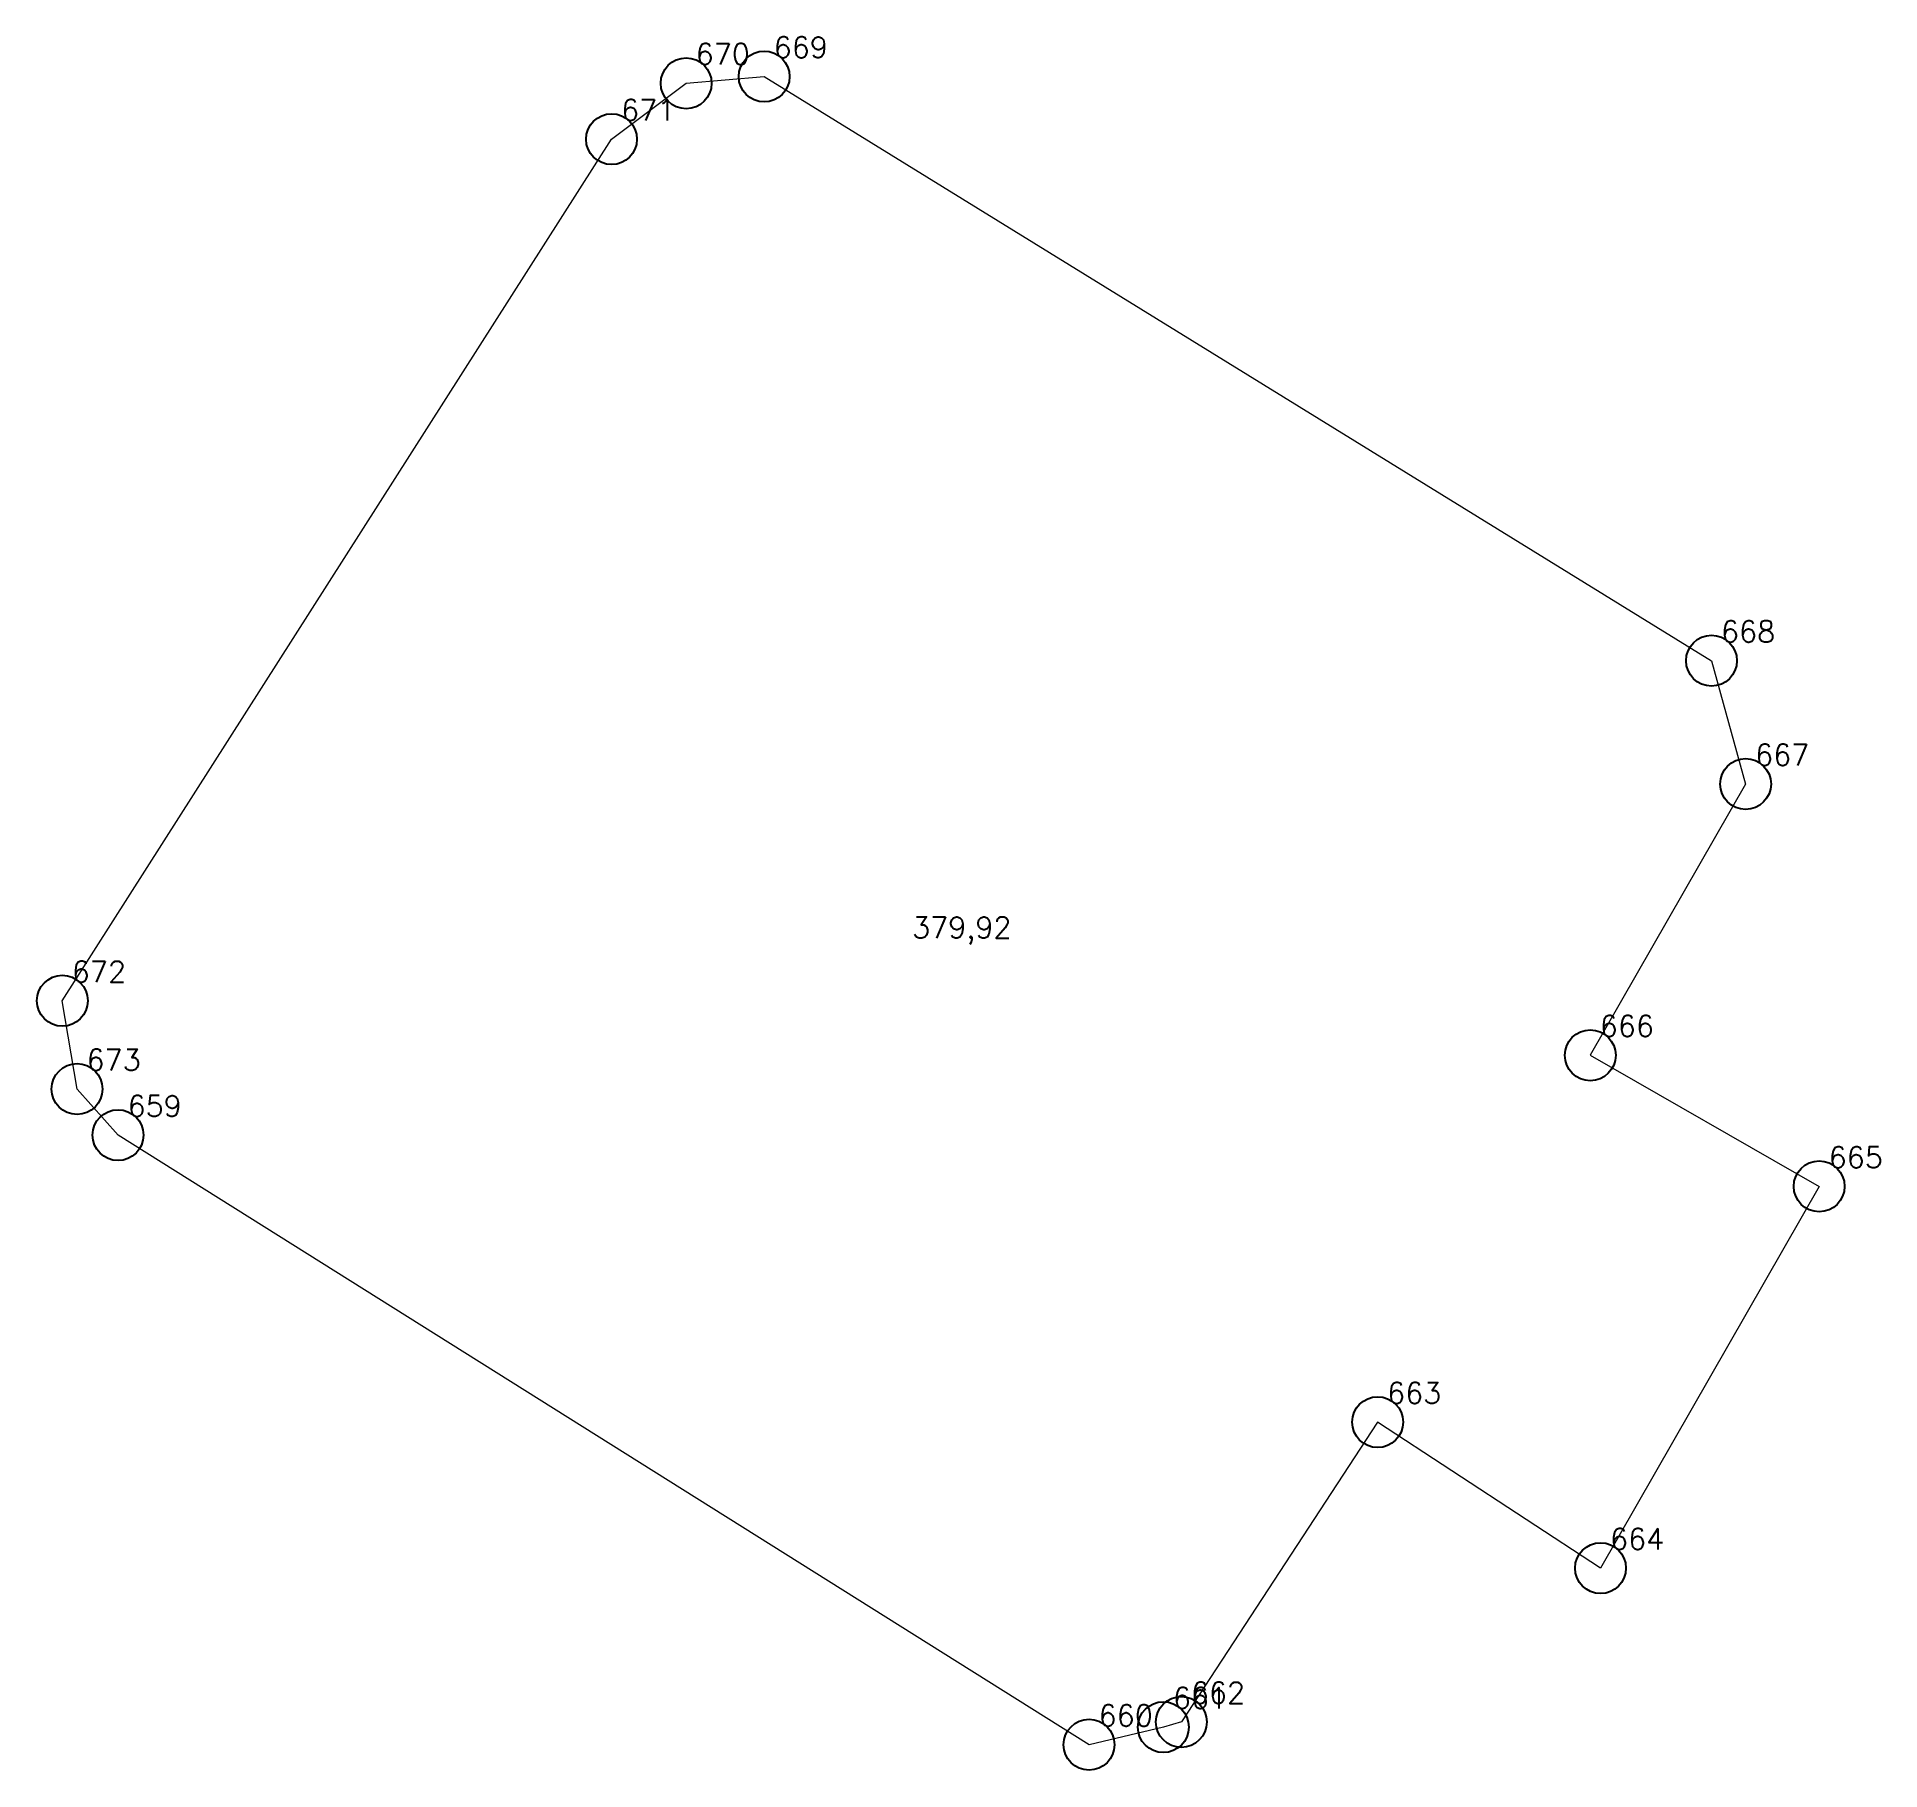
# Model space of a CAD drawing. Extents: x 1391590 to 1398287, y 355684 to 360776.
# Drawn here: x 1393260.3 to 1393287.49, y 357875.81 to 357901.36 of the extents above; entities that cross this region are included whole.
import ezdxf

# ---------------------------------------------------------------- set-up
doc = ezdxf.new("R2010")
doc.units = 0
doc.header["$PDMODE"] = 33
doc.header["$PDSIZE"] = 0.75
doc.layers.add('2 - окн федерального значения', color=7, linetype='Continuous')
doc.styles.get("Standard").update_dxf_attribs({"font": 'simplex.shx'})

msp = doc.modelspace()

# ---------------------------------------------------------------- texts
at = {"layer": '2 - окн федерального значения', "color": 7}
for s, p in [('670', (1393270.015, 357900.954)), ('669', (1393271.166, 357901.052)), ('671', (1393268.915, 357900.128)), ('668', (1393285.138, 357892.439)), ('667', (1393285.641, 357890.621)), ('379,92', (1393273.207, 357888.075)), ('672', (1393260.814, 357887.424)), ('666', (1393283.35, 357886.621)), ('673', (1393261.031, 357886.123)), ('659', (1393261.636, 357885.444)), ('665', (1393286.726, 357884.687)), ('663', (1393280.214, 357881.211)), ('664', (1393283.502, 357879.059)), ('662', (1393277.319, 357876.79)), ('661', (1393277.054, 357876.714)), ('660', (1393275.958, 357876.455))]:
    msp.add_text(s, height=0.3111, dxfattribs=at).set_placement(p)

# ---------------------------------------------------------------- linework, layer by layer
at = {"layer": '2 - окн федерального значения', "color": 7, "lineweight": 20}
msp.add_lwpolyline([(1393261.496, 357885.169), (1393260.891, 357885.848), (1393260.674, 357887.15), (1393268.775, 357899.854), (1393269.875, 357900.679), (1393271.026, 357900.778), (1393284.998, 357892.164), (1393285.501, 357890.346), (1393283.21, 357886.346), (1393286.586, 357884.413), (1393283.362, 357878.784), (1393280.074, 357880.937), (1393277.179, 357876.516), (1393276.914, 357876.439), (1393275.818, 357876.18), (1393261.496, 357885.169)], close=True, dxfattribs=at)
at = {"layer": '2 - окн федерального значения'}
for p in [(1393269.875, 357900.679), (1393271.026, 357900.778), (1393268.775, 357899.854), (1393284.998, 357892.164), (1393285.501, 357890.346), (1393260.674, 357887.15), (1393283.21, 357886.346), (1393260.891, 357885.848), (1393261.496, 357885.169), (1393286.586, 357884.413), (1393280.074, 357880.937), (1393283.362, 357878.784), (1393276.914, 357876.439), (1393277.179, 357876.516), (1393275.818, 357876.18)]:
    msp.add_point(p, dxfattribs=at)

msp.set_redraw_order([(e.dxf.handle, doc.entitydb.next_handle()) for e in msp.query("TEXT MTEXT ATTDEF DIMENSION ARC_DIMENSION")])  # texts and dimensions are drawn at this point

doc.saveas('drawing.dxf')
